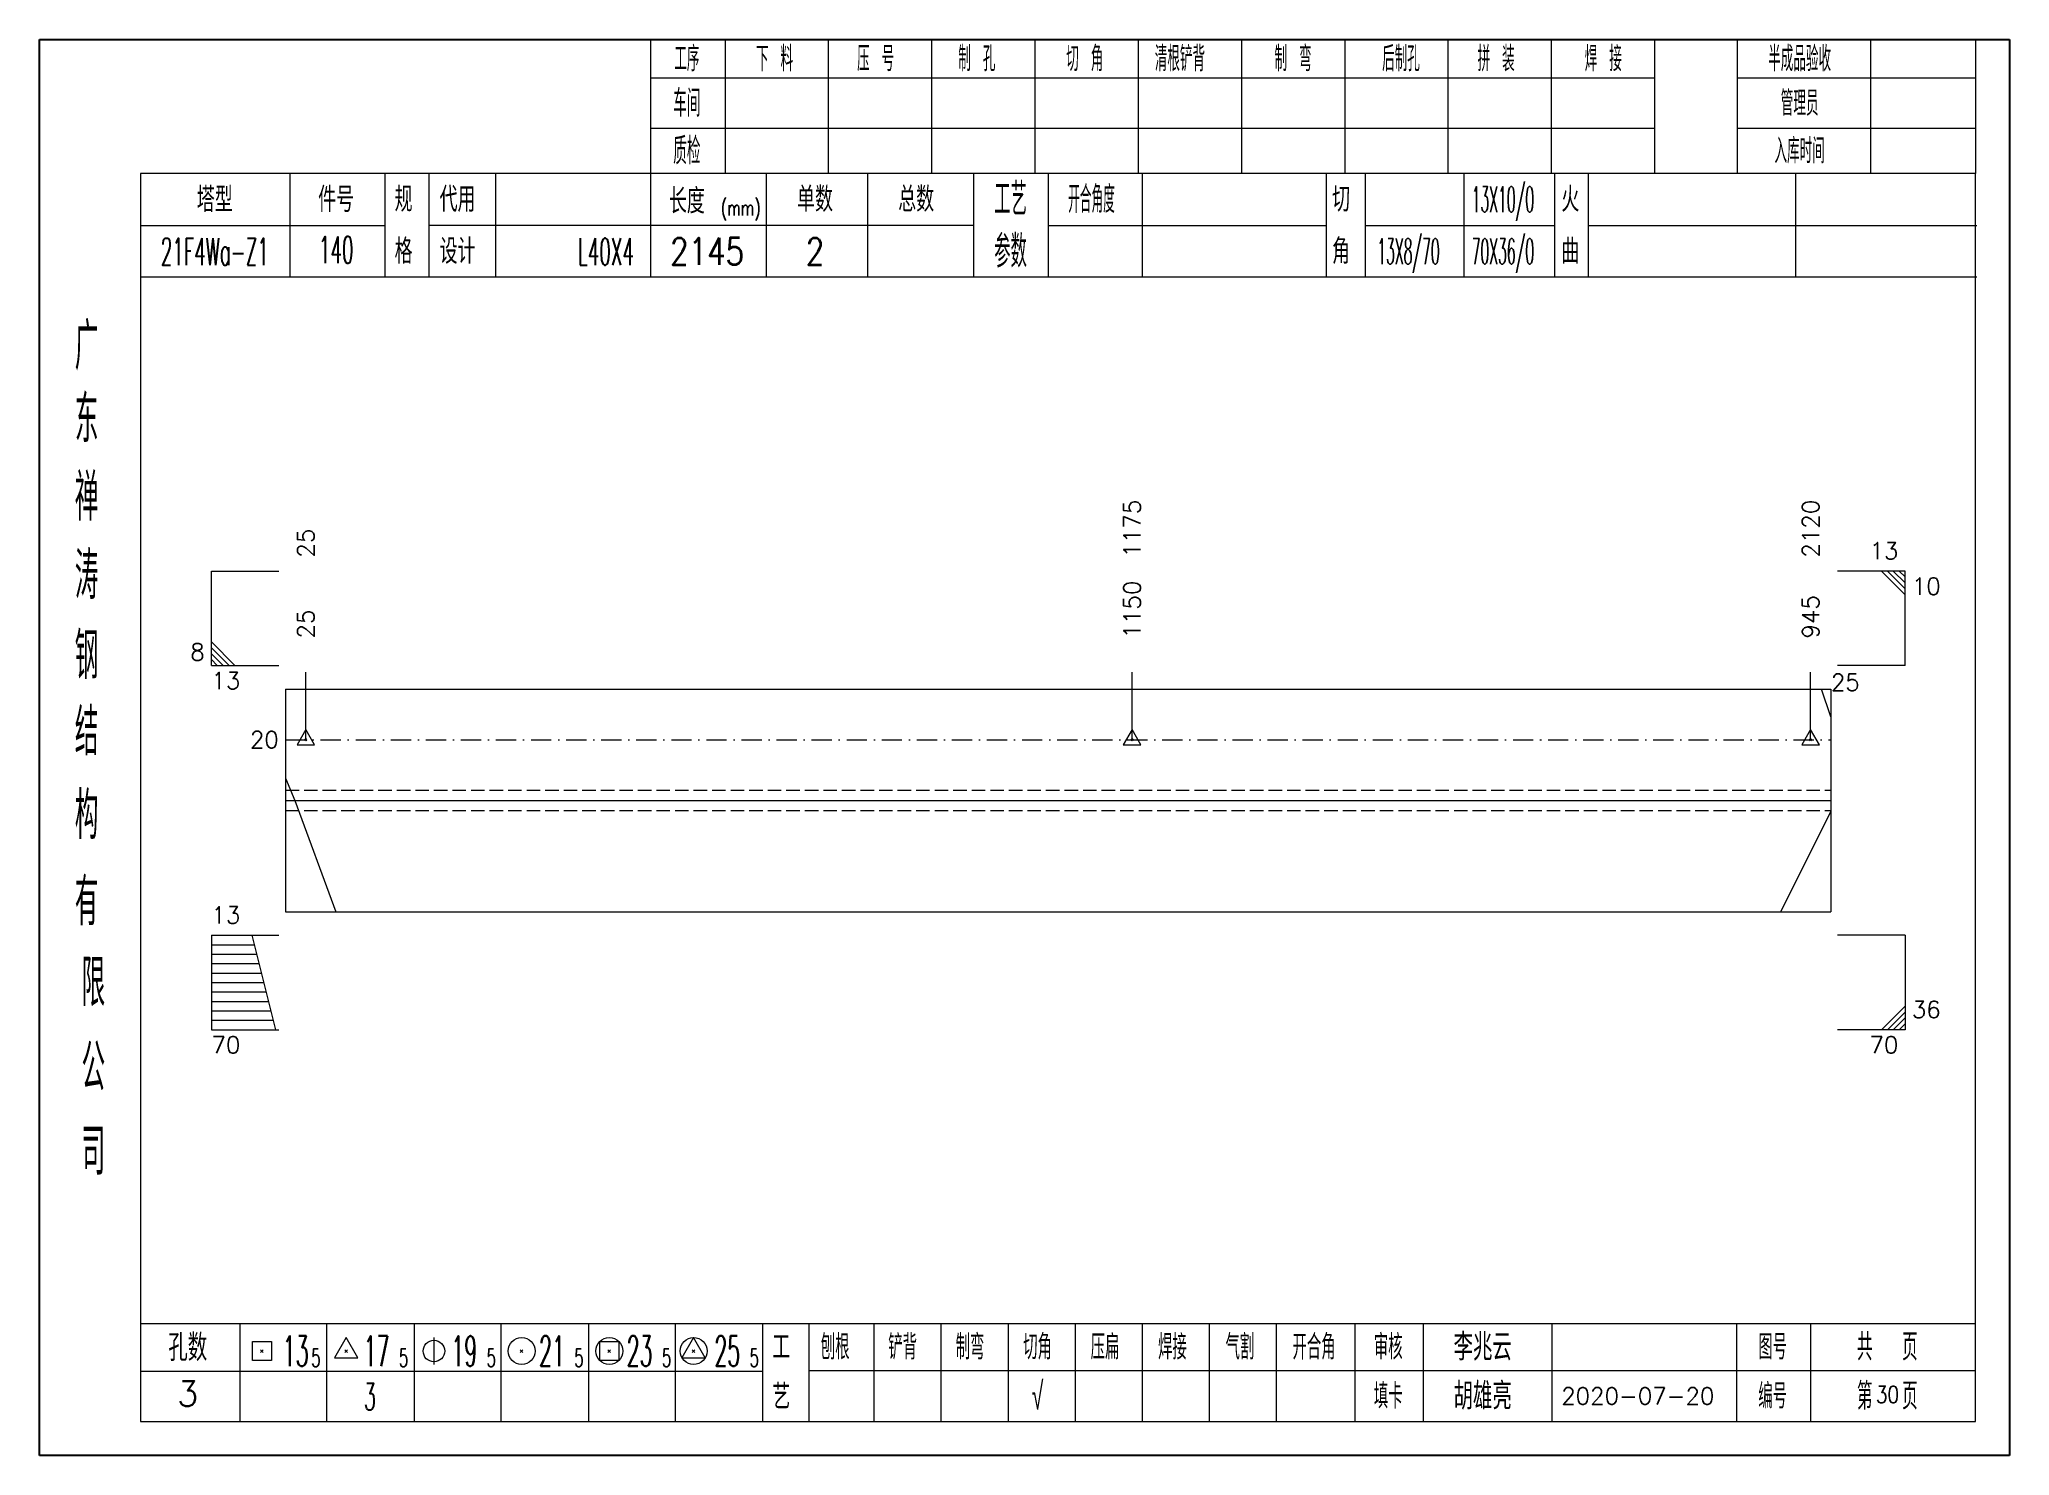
# Model space of a CAD drawing. Extents: x 1310 to 15542, y -76 to 8381.
# Drawn here: x 10568.2 to 10860.3, y 5793.7 to 6003.7 of the extents above; entities that cross this region are included whole.
import ezdxf
from ezdxf.enums import TextEntityAlignment as Align

# ---------------------------------------------------------------- set-up
doc = ezdxf.new("R2010")
doc.units = 0
doc.header["$MEASUREMENT"] = 0
doc.linetypes.add('一点画线', pattern=[5.2, 3, -1, 0.2, -1])
doc.linetypes.add('虚线', pattern=[2.75, 2, -0.75])
doc.layers.get('0').update_dxf_attribs({"linetype": 'CONTINUOUS', "lineweight": 25})
for name, color, linetype, lineweight in [('1', 7, 'CONTINUOUS', 25), ('4', 7, 'CONTINUOUS', 25), ('5', 7, 'CONTINUOUS', 25)]:
    doc.layers.add(name, color=color, linetype=linetype, lineweight=lineweight)
doc.styles.get("Standard").update_dxf_attribs({"font": 'simplex.shx', "width": 0.7, "height": 3, "bigfont": 'gbhzfs.shx'})

msp = doc.modelspace()

# ---------------------------------------------------------------- texts
at = {"color": 7, "linetype": 'Continuous', "lineweight": 13}
for s, p in [('1175', (10730.206, 5926.824)), ('2120', (10830.822, 5926.824)), ('25', (10607.692, 5926.824))]:
    msp.add_text(s, height=2.5, rotation=90, dxfattribs=at).set_placement(p, align=Align.MIDDLE_LEFT)
for s, p in [('13', (10843.822, 5925.824)), ('8', (10592.692, 5910.824))]:
    msp.add_text(s, height=2.5, dxfattribs=at).set_placement(p, align=Align.BOTTOM_RIGHT)
at = {"color": 8, "linetype": 'Continuous', "lineweight": 9}
for s, p in [('1150', (10730.206, 5914.824)), ('25', (10607.692, 5914.824)), ('945', (10830.822, 5914.824))]:
    msp.add_text(s, height=2.5, rotation=90, dxfattribs=at).set_placement(p, align=Align.MIDDLE_LEFT)
at = {"color": 7, "linetype": 'Continuous', "lineweight": 13}
for s, p in [('10', (10845.822, 5923.824)), ('13', (10593.692, 5909.824)), ('70', (10593.692, 5855.824))]:
    msp.add_text(s, height=2.5, dxfattribs=at).set_placement(p, align=Align.TOP_LEFT)
msp.add_text('25', height=2.5, dxfattribs=at).set_placement((10833.822, 5908.324), align=Align.MIDDLE_LEFT)
msp.add_text('20', height=2.5, dxfattribs=at).set_placement((10603.692, 5899.824), align=Align.MIDDLE_RIGHT)
for s, p in [('13', (10593.692, 5871.824)), ('36', (10845.822, 5857.824))]:
    msp.add_text(s, height=2.5, dxfattribs=at).set_placement(p, align=Align.BOTTOM_LEFT)
msp.add_text('70', height=2.5, dxfattribs=at).set_placement((10843.822, 5855.824), align=Align.TOP_RIGHT)
at = {"layer": '4', "color": 1, "linetype": 'Continuous', "lineweight": 25}
for s, height, width, p in [('工序', 3.7, 0.7, (10664.192, 6000.781)), ('下 料', 3.7, 0.7, (10677.192, 6000.781)), ('压 号', 3.7, 0.7, (10692.192, 6000.781)), ('制 孔', 3.7, 0.7, (10707.192, 6000.781)), ('切 角', 3.7, 0.7, (10723.192, 6000.781)), ('清根铲背 ', 3.7, 0.7, (10738.192, 6000.781)), (' 制 弯', 3.7, 0.7, (10753.192, 6000.781)), (' 后制孔', 3.7, 0.7, (10769.192, 6000.781)), ('拼 装', 3.7, 0.7, (10784.192, 6000.781)), (' 焊 接', 3.7, 0.7, (10799.192, 6000.781)), ('半成品验收', 3.7, 0.7, (10829.192, 6000.781)), ('车间', 4, 0.7, (10664.192, 5994.181)), ('管理员', 3.7, 0.7, (10829.192, 5994.181)), ('质检', 4, 0.7, (10664.192, 5987.121)), ('入库时间', 3.7, 0.7, (10829.192, 5987.121)), ('工艺', 4.8, 0.7, (10712.192, 5979.941)), ('(mm)', 2.24, 0.7, (10672.192, 5978.681)), ('开合角度', 4, 0.6, (10724.192, 5979.941)), ('13X10/0', 3.8, 0.4, (10785.192, 5979.941)), ('21F4Wa-Z1', 4, 0.5, (10594.192, 5972.201)), ('140', 4, 0.5, (10612.192, 5972.451)), ('L40X4', 4, 0.5, (10652.192, 5972.181)), ('2145', 4, 0.8, (10667.192, 5972.231)), ('2', 4, 0.8, (10683.192, 5972.231)), ('参数', 4.8, 0.7, (10712.192, 5972.231)), ('13X8/70', 3.8, 0.4, (10771.192, 5972.231)), ('70X36/0', 3.8, 0.4, (10785.192, 5972.231)), ('广', 6.96, 0.7, (10575.192, 5958.151)), ('东', 6.96, 0.7, (10575.192, 5947.361)), ('禅', 6.96, 0.7, (10575.192, 5935.771)), ('涛', 6.96, 0.7, (10575.192, 5924.171)), ('钢', 6.96, 0.7, (10575.192, 5912.281)), ('结', 6.96, 0.7, (10575.192, 5900.971)), ('构', 6.96, 0.7, (10575.192, 5888.591)), ('有', 6.96, 0.7, (10575.192, 5875.781)), ('限', 6.96, 0.7, (10576.192, 5863.781)), ('公', 6.96, 0.7, (10576.192, 5851.241)), ('司', 6.96, 0.7, (10576.192, 5838.761)), ('13', 4.47, 0.5, (10606.192, 5809.181)), ('17', 4.47, 0.5, (10618.192, 5809.181)), ('19', 4.47, 0.5, (10631.192, 5809.181)), ('21', 4.47, 0.5, (10644.192, 5809.181)), ('23', 4.47, 0.5, (10657.192, 5809.181)), ('25', 4.47, 0.5, (10670.192, 5809.181)), ('刨根', 3.7, 0.8, (10686.192, 5809.781)), ('铲背', 3.7, 0.8, (10696.192, 5809.781)), ('制弯', 3.7, 0.8, (10706.192, 5809.781)), ('切角', 3.7, 0.8, (10716.192, 5809.781)), ('压扁', 3.7, 0.8, (10726.192, 5809.781)), ('焊接', 3.7, 0.8, (10736.192, 5809.781)), ('气割', 3.7, 0.8, (10746.192, 5809.781)), ('开合角', 3.7, 0.8, (10757.192, 5809.781)), ('审核', 3.7, 0.8, (10768.192, 5809.781)), ('图号', 3.7, 0.8, (10825.192, 5809.781)), ('共  页', 4, 0.8, (10842.192, 5809.781)), ('5', 2.68, 0.6, (10609.192, 5808.181)), ('5', 2.68, 0.6, (10622.192, 5808.181)), ('5', 2.68, 0.6, (10635.192, 5808.181)), ('5', 2.68, 0.6, (10648.192, 5808.181)), ('5', 2.68, 0.6, (10661.192, 5808.181)), ('5', 2.68, 0.6, (10674.192, 5808.181)), ('√', 4, 0.6, (10716.192, 5802.511)), ('填卡', 3.7, 0.8, (10768.192, 5802.511)), ('编号', 3.7, 0.8, (10825.192, 5802.511)), ('第  页', 4, 0.8, (10842.192, 5802.511)), ('3', 4, 0.5, (10617.192, 5802.431))]:
    msp.add_text(s, height=height, dxfattribs=dict(at, width=width)).set_placement(p, align=Align.MIDDLE_CENTER)
for s, height, p in [('塔型', 3.7, (10594.192, 5979.911)), ('件号', 3.7, (10612.192, 5979.911)), ('规', 3.7, (10622.192, 5979.941)), ('代用', 3.7, (10630.192, 5979.941)), ('长度', 3.7, (10664.192, 5979.681)), ('单数', 3.7, (10683.192, 5979.941)), ('总数', 3.7, (10698.192, 5979.941)), ('切', 3.7, (10761.192, 5979.941)), ('火', 3.7, (10795.192, 5979.941)), ('格', 3.7, (10622.192, 5972.231)), ('设计', 3.7, (10630.192, 5972.231)), ('角', 3.7, (10761.192, 5972.231)), ('曲', 3.7, (10795.192, 5972.231)), ('孔数', 4, (10590.192, 5809.701)), ('工', 3.7, (10678.192, 5809.781)), ('李兆云', 4, (10782.192, 5809.781)), ('3', 3.7, (10590.192, 5802.871)), ('艺', 3.7, (10678.192, 5802.431)), ('胡雄亮', 4, (10782.192, 5802.511)), ('2020-07-20', 2.5, (10805.192, 5802.511))]:
    msp.add_text(s, height=height, dxfattribs=at).set_placement(p, align=Align.MIDDLE_CENTER)
at = {"layer": '4', "color": 6, "linetype": 'Continuous', "lineweight": 25, "width": 0.8}
msp.add_text('30', height=2.5, dxfattribs=at).set_placement((10842.217, 5802.739), align=Align.MIDDLE_CENTER)

# ---------------------------------------------------------------- blocks, each defined once
blk = doc.blocks.new('孔17.5')
at = {"layer": '5', "color": 7, "linetype": 'Continuous', "lineweight": 13}
for p, q in [((0, 1), (-0.866, -0.5)), ((-0.1, -0.1), (0.1, 0.1)), ((0.1, -0.1), (-0.1, 0.1)), ((0.866, -0.5), (0, 1)), ((-0.866, -0.5), (0.866, -0.5))]:
    blk.add_line(p, q, dxfattribs=at)
blk = doc.blocks.new('CTJGK')
at = {"color": 6, "linetype": 'Continuous'}
for p, q in [((0, 209.97), (292.13, 209.97)), ((0, 0), (0, 209.97)), ((292.13, 209.97), (292.13, 0)), ((292.13, 0), (0, 0))]:
    blk.add_line(p, q, dxfattribs=at)

# ---------------------------------------------------------------- linework, layer by layer
at = {"color": 7, "linetype": 'Continuous', "lineweight": 13}
for p, q in [((10593.692, 5924.824), (10603.692, 5924.824)), ((10593.692, 5910.824), (10593.692, 5924.824)), ((10844.822, 5924.824), (10834.822, 5924.824)), ((10841.322, 5924.824), (10844.822, 5921.324)), ((10842.197, 5924.824), (10844.822, 5922.199)), ((10843.072, 5924.824), (10844.822, 5923.074)), ((10843.947, 5924.824), (10844.822, 5923.949)), ((10844.822, 5910.824), (10844.822, 5924.824)), ((10597.192, 5910.824), (10593.692, 5914.324)), ((10596.317, 5910.824), (10593.692, 5913.449)), ((10595.442, 5910.824), (10593.692, 5912.574)), ((10594.567, 5910.824), (10593.692, 5911.699)), ((10593.692, 5910.824), (10603.692, 5910.824)), ((10607.692, 5899.824), (10607.692, 5909.824)), ((10730.206, 5899.824), (10730.206, 5909.824)), ((10830.822, 5899.824), (10830.822, 5909.824)), ((10844.822, 5910.824), (10834.822, 5910.824)), ((10833.822, 5903.199), (10832.433, 5907.324)), ((10604.692, 5894.124), (10606.08, 5890.824)), ((10606.08, 5890.824), (10612.169, 5874.324)), ((10833.822, 5889.174), (10826.344, 5874.324)), ((10593.692, 5870.824), (10603.692, 5870.824)), ((10593.692, 5870.824), (10593.692, 5856.824)), ((10593.692, 5869.424), (10600.042, 5869.424)), ((10599.692, 5870.824), (10603.192, 5856.824)), ((10844.822, 5870.824), (10834.822, 5870.824)), ((10844.822, 5870.824), (10844.822, 5856.824)), ((10593.692, 5868.024), (10600.392, 5868.024)), ((10593.692, 5866.624), (10600.742, 5866.624)), ((10593.692, 5865.224), (10601.092, 5865.224)), ((10593.692, 5863.824), (10601.442, 5863.824)), ((10593.692, 5862.424), (10601.792, 5862.424)), ((10593.692, 5861.024), (10602.142, 5861.024)), ((10841.322, 5856.824), (10844.822, 5860.324)), ((10593.692, 5859.624), (10602.492, 5859.624)), ((10593.692, 5858.224), (10602.842, 5858.224)), ((10842.197, 5856.824), (10844.822, 5859.449)), ((10843.072, 5856.824), (10844.822, 5858.574)), ((10843.947, 5856.824), (10844.822, 5857.699)), ((10593.692, 5856.824), (10603.692, 5856.824)), ((10844.822, 5856.824), (10834.822, 5856.824))]:
    msp.add_line(p, q, dxfattribs=at)
at = {"color": 7, "linetype": 'Continuous', "lineweight": 18}
for p, q in [((10604.692, 5907.324), (10604.692, 5874.324)), ((10604.692, 5907.324), (10833.822, 5907.324)), ((10833.822, 5907.324), (10833.822, 5874.324)), ((10604.692, 5890.824), (10833.822, 5890.824))]:
    msp.add_line(p, q, dxfattribs=at)
at = {"color": 3, "linetype": '一点画线', "lineweight": 13}
msp.add_line((10604.692, 5899.824), (10833.822, 5899.824), dxfattribs=at)
at = {"color": 1, "linetype": '虚线', "lineweight": 18}
for p, q in [((10604.692, 5892.324), (10833.822, 5892.324)), ((10604.692, 5889.324), (10833.822, 5889.324))]:
    msp.add_line(p, q, dxfattribs=at)
at = {"layer": '1', "color": 7, "linetype": 'Continuous', "lineweight": 18}
msp.add_line((10604.692, 5874.324), (10833.822, 5874.324), dxfattribs=at)
at = {"layer": '4', "color": 1, "linetype": 'Continuous', "lineweight": 18}
for p, q in [((10568.192, 6003.651), (10568.192, 5793.681)), ((10860.322, 6003.651), (10568.192, 6003.651)), ((10658.822, 6003.651), (10658.822, 5983.811)), ((10669.852, 6003.651), (10669.852, 5983.791)), ((10685.162, 6003.651), (10685.162, 5983.791)), ((10700.482, 6003.651), (10700.482, 5983.791)), ((10715.792, 6003.651), (10715.792, 5983.791)), ((10731.102, 6003.651), (10731.102, 5983.791)), ((10746.412, 6003.651), (10746.412, 5983.791)), ((10761.732, 6003.651), (10761.732, 5983.791)), ((10777.042, 6003.651), (10777.042, 5983.791)), ((10792.352, 6003.651), (10792.352, 5983.791)), ((10807.662, 6003.651), (10807.662, 5983.811)), ((10807.662, 6003.651), (10807.662, 5983.791)), ((10819.942, 6003.651), (10819.942, 5983.791)), ((10839.692, 6003.651), (10839.692, 5983.791)), ((10855.272, 6003.651), (10855.272, 5983.791)), ((10860.322, 5973.851), (10860.322, 6003.651)), ((10807.662, 5997.921), (10658.822, 5997.921)), ((10855.272, 5997.921), (10819.942, 5997.921)), ((10807.662, 5990.441), (10658.822, 5990.441)), ((10855.272, 5990.441), (10819.942, 5990.441)), ((10583.202, 5983.791), (10583.202, 5798.731)), ((10855.272, 5983.791), (10583.202, 5983.791)), ((10605.322, 5983.801), (10605.322, 5968.381)), ((10619.472, 5968.381), (10619.472, 5983.791)), ((10625.972, 5968.381), (10625.972, 5983.791)), ((10635.842, 5983.791), (10635.842, 5968.381)), ((10658.822, 5983.811), (10658.822, 5968.381)), ((10675.942, 5983.791), (10675.942, 5968.381)), ((10690.992, 5983.791), (10690.992, 5968.381)), ((10706.692, 5983.791), (10706.692, 5968.381)), ((10717.752, 5983.791), (10717.752, 5968.381)), ((10731.702, 5983.791), (10731.702, 5968.381)), ((10759.002, 5983.791), (10759.002, 5968.381)), ((10764.762, 5983.791), (10764.762, 5968.381)), ((10779.382, 5983.791), (10779.382, 5968.381)), ((10792.842, 5983.791), (10792.842, 5968.381)), ((10797.832, 5983.791), (10797.832, 5968.381)), ((10828.572, 5983.791), (10828.572, 5968.381)), ((10855.272, 5798.731), (10855.272, 5983.791)), ((10619.472, 5976.031), (10583.202, 5976.031)), ((10706.692, 5976.081), (10625.972, 5976.081)), ((10717.752, 5976.081), (10759.002, 5976.081)), ((10764.762, 5976.081), (10792.842, 5976.081)), ((10797.832, 5976.081), (10855.452, 5976.081)), ((10860.322, 5793.681), (10860.322, 5973.851)), ((10855.452, 5968.381), (10583.202, 5968.381)), ((10583.202, 5813.261), (10855.272, 5813.261)), ((10597.892, 5813.261), (10597.892, 5798.731)), ((10610.822, 5798.731), (10610.822, 5813.261)), ((10623.752, 5813.261), (10623.752, 5798.731)), ((10636.672, 5798.731), (10636.672, 5813.261)), ((10649.602, 5813.261), (10649.602, 5798.731)), ((10662.532, 5798.731), (10662.532, 5813.261)), ((10675.452, 5798.731), (10675.452, 5813.261)), ((10682.322, 5798.731), (10682.322, 5813.261)), ((10691.982, 5798.731), (10691.982, 5813.261)), ((10701.922, 5798.731), (10701.922, 5813.261)), ((10711.862, 5798.731), (10711.862, 5813.261)), ((10721.812, 5798.731), (10721.812, 5813.261)), ((10731.752, 5798.731), (10731.752, 5813.261)), ((10741.692, 5798.731), (10741.692, 5813.261)), ((10751.642, 5798.731), (10751.642, 5813.261)), ((10763.282, 5798.731), (10763.282, 5813.261)), ((10773.432, 5798.731), (10773.432, 5813.261)), ((10792.492, 5798.731), (10792.492, 5813.261)), ((10819.872, 5798.731), (10819.872, 5813.261)), ((10830.832, 5798.731), (10830.832, 5813.261)), ((10675.452, 5806.131), (10583.202, 5806.131)), ((10682.282, 5806.291), (10855.272, 5806.291)), ((10583.202, 5798.731), (10855.272, 5798.731)), ((10568.192, 5793.681), (10860.322, 5793.681))]:
    msp.add_line(p, q, dxfattribs=at)
at = {"layer": '4', "color": 7, "linetype": 'Continuous', "lineweight": 13}
for p, q in [((10599.778, 5807.767), (10599.778, 5810.595)), ((10599.778, 5810.595), (10602.606, 5810.595)), ((10602.606, 5810.595), (10602.606, 5807.767)), ((10613.692, 5811.181), (10611.96, 5808.181)), ((10615.424, 5808.181), (10613.692, 5811.181)), ((10626.692, 5811.181), (10626.692, 5807.181)), ((10651.278, 5807.767), (10651.278, 5810.595)), ((10651.278, 5810.595), (10654.106, 5810.595)), ((10654.106, 5810.595), (10654.106, 5807.767)), ((10665.192, 5811.181), (10663.46, 5808.181)), ((10666.924, 5808.181), (10665.192, 5811.181)), ((10602.606, 5807.767), (10599.778, 5807.767)), ((10600.992, 5808.981), (10601.392, 5809.381)), ((10601.392, 5808.981), (10600.992, 5809.381)), ((10611.96, 5808.181), (10615.424, 5808.181)), ((10613.492, 5808.981), (10613.892, 5809.381)), ((10613.892, 5808.981), (10613.492, 5809.381)), ((10639.492, 5808.981), (10639.892, 5809.381)), ((10639.892, 5808.981), (10639.492, 5809.381)), ((10654.106, 5807.767), (10651.278, 5807.767)), ((10652.492, 5808.981), (10652.892, 5809.381)), ((10652.892, 5808.981), (10652.492, 5809.381)), ((10663.46, 5808.181), (10666.924, 5808.181)), ((10664.992, 5808.981), (10665.392, 5809.381)), ((10665.392, 5808.981), (10664.992, 5809.381))]:
    msp.add_line(p, q, dxfattribs=at)
for centre, radius in [((10626.692, 5809.181), 1.6), ((10639.692, 5809.181), 2), ((10652.692, 5809.181), 2), ((10665.192, 5809.181), 2)]:
    msp.add_circle(centre, radius, dxfattribs=at)

# ---------------------------------------------------------------- block references
at = {"color": 0, "linetype": 'Continuous'}
msp.add_blockref('CTJGK', (10568.192, 5793.681), dxfattribs=at)
at = {"color": 8, "linetype": 'Continuous', "lineweight": 9, "xscale": 1.5, "yscale": 1.5, "zscale": 1.5}
for p in [(10607.692, 5899.824), (10730.206, 5899.824), (10830.822, 5899.824)]:
    msp.add_blockref('孔17.5', p, dxfattribs=at)

msp.set_redraw_order([(e.dxf.handle, doc.entitydb.next_handle()) for e in msp.query("TEXT MTEXT ATTDEF DIMENSION ARC_DIMENSION")])  # texts and dimensions are drawn at this point

doc.saveas('drawing.dxf')
